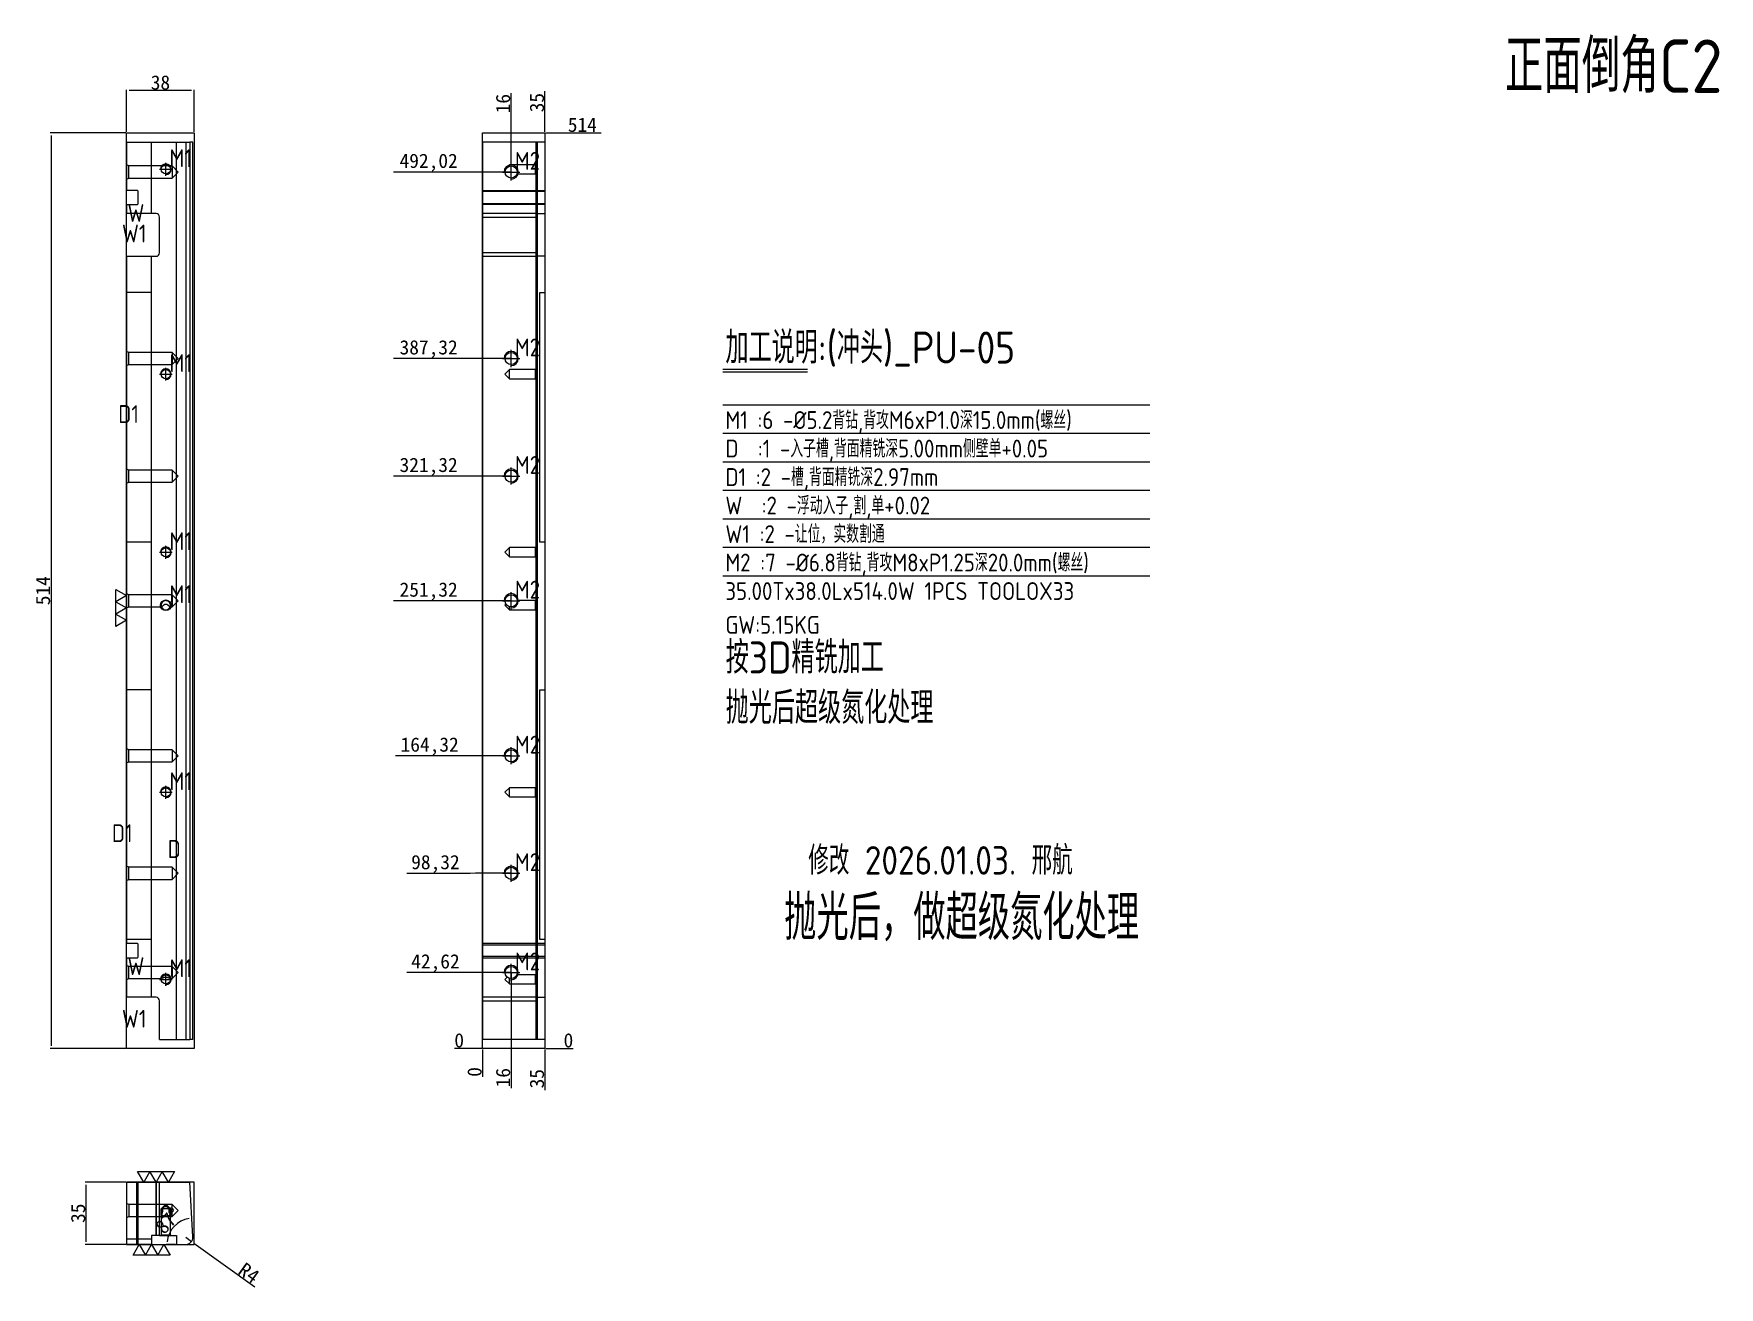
# Model space of a CAD drawing. Header units: millimetres. Extents: x 16103 to 17049, y 60549 to 61253.
import ezdxf
from ezdxf.enums import TextEntityAlignment as Align

# ---------------------------------------------------------------- set-up
doc = ezdxf.new("R2010")
doc.units = ezdxf.units.MM
for name, pattern in [('CENTER', [0]), ('DASHDOT', [0]), ('DASHED', [0])]:
    doc.linetypes.add(name, pattern=pattern)
doc.layers.add('DIE_P', color=7, linetype='Continuous', true_color=0xffffff)
doc.layers.add('U1', color=7, linetype='Continuous', true_color=0xffffff)
doc.layers.add('dim', color=4, linetype='Continuous')
doc.layers.add('PUNCH', color=2, linetype='Continuous')
doc.layers.add('dim_temp', color=161, linetype='Continuous', lineweight=9)
doc.styles.add('_PUG_ERP', font='txt')
doc.styles.add('gbenor', font='gbenor.shx', dxfattribs={"bigfont": 'gbcbig'})
doc.styles.add('gbenor_', font='gbenor.shx', dxfattribs={"bigfont": 'gbcbig'})
doc.dimstyles.new('_PUG_ERP', dxfattribs={"dimtxt": 8, "dimasz": 1.5, "dimexe": 0.5, "dimexo": 0.5, "dimgap": 0.5, "dimtad": 1, "dimtxsty": '_PUG_ERP', "dimblk": 'CLOSEDBLANK', "dimcen": 0, "dimclrd": 4, "dimclre": 4, "dimclrt": 3, "dimazin": 3, "dimtfac": 1, "dimtmove": 0, "dimatfit": 3, "dimldrblk": 'CLOSEDBLANK', "dimlwd": 9, "dimlwe": 9})

msp = doc.modelspace()

# ---------------------------------------------------------------- texts
at = {"color": 2, "linetype": 'DASHDOT', "lineweight": 13, "style": 'gbenor_'}
msp.add_text('修改 2026.01.03. 邢航', height=16, dxfattribs=at).set_placement((16611.972, 60789.936), align=Align.MIDDLE)
at = {"layer": 'DIE_P', "color": 2, "linetype": 'ByBlock', "lineweight": 18, "style": 'gbenor_'}
msp.add_text('抛光后，做超级氮化处理', height=25.15576, dxfattribs=at).set_placement((16623.874, 60757.86), align=Align.MIDDLE)
at = {"layer": 'dim', "color": 4, "lineweight": 18, "style": 'gbenor'}
for s, height, p in [('M1', 10, (16179.194, 61178.249)), ('M2', 10, (16373.061, 61176.74)), ('W', 10, (16155.579, 61147.5)), ('W1', 10, (16152.479, 61136)), ('加工说明:(冲头)_PU-05', 18, (16491.273, 61067.961)), ('M2', 10, (16373.061, 61072.04)), ('M1', 10, (16179.194, 61063.249)), ('D1', 10, (16150.422, 61034.631)), ('M1 :6 -%%c5.2背钻,背攻M6xP1.0深15.0mm(螺丝)', 10, (16491.234, 61031.247)), ('D  :1 -入子槽,背面精铣深5.00mm侧壁单+0.05', 10, (16491.234, 61015.247)), ('M2', 10, (16373.061, 61006.04)), ('D1 :2 -槽,背面精铣深2.97mm', 10, (16491.234, 60999.247)), ('M1', 10, (16179.194, 60963.249)), ('M2 :7 -%%c6.8背钻,背攻M8xP1.25深20.0mm(螺丝)', 10, (16491.234, 60951.247)), ('M2', 10, (16373.061, 60936.04)), ('35.00Tx38.0Lx514.0W 1PCS TOOLOX33', 10, (16491.234, 60935.247)), ('M1', 10, (16179.194, 60933.511)), ('GW:5.15KG ', 10, (16491.234, 60916.247)), ('M2', 10, (16373.061, 60849.04)), ('M1', 10, (16179.194, 60828.511)), ('D1', 10, (16146.863, 60799.321)), ('D', 10, (16178.134, 60790.449)), ('M2', 10, (16373.061, 60783.04)), ('M2', 10, (16373.061, 60727.34)), ('W', 10, (16155.579, 60724.7)), ('M1', 10, (16179.194, 60723.511)), ('W1', 10, (16152.479, 60695.141))]:
    msp.add_text(s, height=height, dxfattribs=at).set_placement(p)
at = {"layer": 'dim', "color": 1, "lineweight": 18, "style": 'gbenor'}
for s, p in [('W  :2 -浮动入子,割,单+0.02', (16491.234, 60983.247)), ('W1 :2 -让位，实数割通', (16491.234, 60967.247))]:
    msp.add_text(s, height=10, dxfattribs=at).set_placement(p)
at = {"layer": 'dim', "color": 21, "lineweight": 18, "style": 'gbenor'}
for s, p in [('按3D精铣加工', (16491.402, 60893.961)), ('抛光后超级氮化处理', (16491.402, 60865.725))]:
    msp.add_text(s, height=18, dxfattribs=at).set_placement(p)
at = {"layer": 'U1', "color": 3, "lineweight": 18, "style": 'gbenor'}
msp.add_text('正面倒角C2', height=30, dxfattribs=at).set_placement((16928.782, 61219.916))

# ---------------------------------------------------------------- blocks, each defined once
blk = doc.blocks.new('*D1266')
at = {"layer": 'Defpoints', "color": 0}
for p in [(16155.11, 61221.2), (16155.11, 61197.48), (16193.11, 61197.48)]:
    blk.add_point(p, dxfattribs=at)
at = {"layer": 'dim', "color": 4, "lineweight": 9}
for p, q in [((16155.11, 61197.98), (16155.11, 61221.7)), ((16191.61, 61221.2), (16156.61, 61221.2)), ((16193.11, 61197.98), (16193.11, 61221.7))]:
    blk.add_line(p, q, dxfattribs=at)
at = {"layer": 'dim', "color": 3, "lineweight": 18, "insert": (16174.11, 61225.7), "char_height": 8, "attachment_point": 5, "style": '_PUG_ERP'}
blk.add_mtext('38', dxfattribs=at)
blk = doc.blocks.new('_ClosedBlank')
blk = doc.blocks.new('*D1267')
at = {"layer": 'Defpoints', "color": 0}
for p in [(16155.11, 61197.48), (16112.7, 60683.48), (16155.11, 60683.48)]:
    blk.add_point(p, dxfattribs=at)
at = {"layer": 'dim', "color": 4, "lineweight": 9}
for p, q in [((16154.61, 61197.48), (16112.2, 61197.48)), ((16112.7, 61195.98), (16112.7, 60684.98)), ((16154.61, 60683.48), (16112.2, 60683.48))]:
    blk.add_line(p, q, dxfattribs=at)
at = {"layer": 'dim', "color": 3, "lineweight": 18, "insert": (16108.2, 60940.48), "char_height": 8, "attachment_point": 5, "rotation": 90, "style": '_PUG_ERP'}
blk.add_mtext('514', dxfattribs=at)
blk = doc.blocks.new('*D1268')
at = {"layer": 'Defpoints', "color": 0}
for p in [(16132.4, 60608.48), (16155.11, 60608.48), (16155.11, 60573.48)]:
    blk.add_point(p, dxfattribs=at)
at = {"layer": 'dim', "color": 4, "lineweight": 9}
for p, q in [((16154.61, 60608.48), (16131.9, 60608.48)), ((16132.4, 60574.98), (16132.4, 60606.98)), ((16154.61, 60573.48), (16131.9, 60573.48))]:
    blk.add_line(p, q, dxfattribs=at)
at = {"layer": 'dim', "color": 3, "lineweight": 18, "insert": (16127.9, 60590.98), "char_height": 8, "attachment_point": 5, "rotation": 90, "style": '_PUG_ERP'}
blk.add_mtext('35', dxfattribs=at)
blk = doc.blocks.new('*D1269')
at = {"layer": 'Defpoints', "color": 0}
for p in [(16354.96, 60683.48), (16389.96, 60683.48), (16399.96, 60683.48)]:
    blk.add_point(p, dxfattribs=at)
at = {"layer": 'dim', "color": 4, "lineweight": 9}
blk.add_line((16390.46, 60683.48), (16405.79, 60683.48), dxfattribs=at)
at = {"layer": 'dim', "color": 3, "lineweight": 18, "insert": (16403.12, 60687.98), "char_height": 8, "attachment_point": 5, "style": '_PUG_ERP'}
blk.add_mtext('0', dxfattribs=at)
blk = doc.blocks.new('*D1270')
at = {"layer": 'Defpoints', "color": 0}
for p in [(16389.96, 61197.48), (16399.96, 61197.48), (16354.96, 60683.48)]:
    blk.add_point(p, dxfattribs=at)
at = {"layer": 'dim', "color": 4, "lineweight": 9}
blk.add_line((16390.46, 61197.48), (16421.41, 61197.48), dxfattribs=at)
at = {"layer": 'dim', "color": 3, "lineweight": 18, "insert": (16410.93, 61201.98), "char_height": 8, "attachment_point": 5, "style": '_PUG_ERP'}
blk.add_mtext('514', dxfattribs=at)
blk = doc.blocks.new('*D1271')
at = {"layer": 'Defpoints', "color": 0}
for p in [(16344.96, 60683.48), (16354.96, 60683.48), (16354.96, 60683.48)]:
    blk.add_point(p, dxfattribs=at)
at = {"layer": 'dim', "color": 4, "lineweight": 9}
blk.add_line((16354.46, 60683.48), (16339.12, 60683.48), dxfattribs=at)
at = {"layer": 'dim', "color": 3, "lineweight": 18, "insert": (16341.79, 60687.98), "char_height": 8, "attachment_point": 5, "style": '_PUG_ERP'}
blk.add_mtext('0', dxfattribs=at)
blk = doc.blocks.new('*D1272')
at = {"layer": 'Defpoints', "color": 0}
for p in [(16344.96, 60726.09), (16370.96, 60726.1), (16354.96, 60683.48)]:
    blk.add_point(p, dxfattribs=at)
at = {"layer": 'dim', "color": 4, "lineweight": 9}
for p, q in [((16347.96, 60726.09), (16312.46, 60726.09)), ((16350.96, 60726.1), (16347.96, 60726.09)), ((16370.46, 60726.1), (16350.96, 60726.1))]:
    blk.add_line(p, q, dxfattribs=at)
at = {"layer": 'dim', "color": 3, "lineweight": 18, "insert": (16328.46, 60731.36), "char_height": 8, "attachment_point": 5, "style": '_PUG_ERP'}
blk.add_mtext('42,62', dxfattribs=at)
blk = doc.blocks.new('*D1273')
at = {"layer": 'Defpoints', "color": 0}
for p in [(16344.96, 60781.79), (16370.96, 60781.8), (16354.96, 60683.48)]:
    blk.add_point(p, dxfattribs=at)
at = {"layer": 'dim', "color": 4, "lineweight": 9}
for p, q in [((16347.96, 60781.79), (16312.46, 60781.79)), ((16350.96, 60781.8), (16347.96, 60781.79)), ((16370.46, 60781.8), (16350.96, 60781.8))]:
    blk.add_line(p, q, dxfattribs=at)
at = {"layer": 'dim', "color": 3, "lineweight": 18, "insert": (16328.46, 60787.06), "char_height": 8, "attachment_point": 5, "style": '_PUG_ERP'}
blk.add_mtext('98,32', dxfattribs=at)
blk = doc.blocks.new('*D1274')
at = {"layer": 'Defpoints', "color": 0}
for p in [(16344.96, 60847.79), (16370.96, 60847.8), (16354.96, 60683.48)]:
    blk.add_point(p, dxfattribs=at)
at = {"layer": 'dim', "color": 4, "lineweight": 9}
for p, q in [((16347.96, 60847.79), (16305.98, 60847.79)), ((16350.96, 60847.8), (16347.96, 60847.79)), ((16370.46, 60847.8), (16350.96, 60847.8))]:
    blk.add_line(p, q, dxfattribs=at)
at = {"layer": 'dim', "color": 3, "lineweight": 18, "insert": (16325.22, 60853.06), "char_height": 8, "attachment_point": 5, "style": '_PUG_ERP'}
blk.add_mtext('164,32', dxfattribs=at)
blk = doc.blocks.new('*D1275')
at = {"layer": 'Defpoints', "color": 0}
for p in [(16344.96, 60934.79), (16370.96, 60934.8), (16354.96, 60683.48)]:
    blk.add_point(p, dxfattribs=at)
at = {"layer": 'dim', "color": 4, "lineweight": 9}
for p, q in [((16347.96, 60934.79), (16304.84, 60934.79)), ((16350.96, 60934.8), (16347.96, 60934.79)), ((16370.46, 60934.8), (16350.96, 60934.8))]:
    blk.add_line(p, q, dxfattribs=at)
at = {"layer": 'dim', "color": 3, "lineweight": 18, "insert": (16324.65, 60940.06), "char_height": 8, "attachment_point": 5, "style": '_PUG_ERP'}
blk.add_mtext('251,32', dxfattribs=at)
blk = doc.blocks.new('*D1276')
at = {"layer": 'Defpoints', "color": 0}
for p in [(16344.96, 61004.79), (16370.96, 61004.8), (16354.96, 60683.48)]:
    blk.add_point(p, dxfattribs=at)
at = {"layer": 'dim', "color": 4, "lineweight": 9}
for p, q in [((16347.96, 61004.79), (16304.84, 61004.79)), ((16350.96, 61004.8), (16347.96, 61004.79)), ((16370.46, 61004.8), (16350.96, 61004.8))]:
    blk.add_line(p, q, dxfattribs=at)
at = {"layer": 'dim', "color": 3, "lineweight": 18, "insert": (16324.65, 61010.06), "char_height": 8, "attachment_point": 5, "style": '_PUG_ERP'}
blk.add_mtext('321,32', dxfattribs=at)
blk = doc.blocks.new('*D1277')
at = {"layer": 'Defpoints', "color": 0}
for p in [(16344.96, 61070.79), (16370.96, 61070.8), (16354.96, 60683.48)]:
    blk.add_point(p, dxfattribs=at)
at = {"layer": 'dim', "color": 4, "lineweight": 9}
for p, q in [((16347.96, 61070.79), (16304.84, 61070.79)), ((16350.96, 61070.8), (16347.96, 61070.79)), ((16370.46, 61070.8), (16350.96, 61070.8))]:
    blk.add_line(p, q, dxfattribs=at)
at = {"layer": 'dim', "color": 3, "lineweight": 18, "insert": (16324.65, 61076.06), "char_height": 8, "attachment_point": 5, "style": '_PUG_ERP'}
blk.add_mtext('387,32', dxfattribs=at)
blk = doc.blocks.new('*D1278')
at = {"layer": 'Defpoints', "color": 0}
for p in [(16344.96, 61175.49), (16370.96, 61175.5), (16354.96, 60683.48)]:
    blk.add_point(p, dxfattribs=at)
at = {"layer": 'dim', "color": 4, "lineweight": 9}
for p, q in [((16347.96, 61175.49), (16304.84, 61175.49)), ((16350.96, 61175.5), (16347.96, 61175.49)), ((16370.46, 61175.5), (16350.96, 61175.5))]:
    blk.add_line(p, q, dxfattribs=at)
at = {"layer": 'dim', "color": 3, "lineweight": 18, "insert": (16324.65, 61180.76), "char_height": 8, "attachment_point": 5, "style": '_PUG_ERP'}
blk.add_mtext('492,02', dxfattribs=at)
blk = doc.blocks.new('*D1279')
at = {"layer": 'Defpoints', "color": 0}
for p in [(16354.96, 60683.48), (16389.96, 60683.48), (16389.96, 60673.48)]:
    blk.add_point(p, dxfattribs=at)
at = {"layer": 'dim', "color": 4, "lineweight": 9}
for p, q in [((16389.96, 60682.98), (16389.96, 60679.48)), ((16389.96, 60679.48), (16389.96, 60676.48)), ((16389.96, 60676.48), (16389.96, 60660.02))]:
    blk.add_line(p, q, dxfattribs=at)
at = {"layer": 'dim', "color": 3, "lineweight": 18, "insert": (16385.46, 60666.5), "char_height": 8, "attachment_point": 5, "rotation": 90, "style": '_PUG_ERP'}
blk.add_mtext('35', dxfattribs=at)
blk = doc.blocks.new('*D1280')
at = {"layer": 'Defpoints', "color": 0}
for p in [(16370.96, 60726.1), (16354.96, 60683.48), (16370.96, 60673.48)]:
    blk.add_point(p, dxfattribs=at)
at = {"layer": 'dim', "color": 4, "lineweight": 9}
blk.add_line((16370.96, 60725.6), (16370.96, 60661.17), dxfattribs=at)
at = {"layer": 'dim', "color": 3, "lineweight": 18, "insert": (16366.46, 60667.07), "char_height": 8, "attachment_point": 5, "rotation": 90, "style": '_PUG_ERP'}
blk.add_mtext('16', dxfattribs=at)
blk = doc.blocks.new('*D1281')
at = {"layer": 'Defpoints', "color": 0}
for p in [(16354.96, 60683.48), (16354.96, 60683.48), (16354.96, 60673.48)]:
    blk.add_point(p, dxfattribs=at)
at = {"layer": 'dim', "color": 4, "lineweight": 9}
blk.add_line((16354.96, 60682.98), (16354.96, 60667.64), dxfattribs=at)
at = {"layer": 'dim', "color": 3, "lineweight": 18, "insert": (16350.46, 60670.31), "char_height": 8, "attachment_point": 5, "rotation": 90, "style": '_PUG_ERP'}
blk.add_mtext('0', dxfattribs=at)
blk = doc.blocks.new('*D1282')
at = {"layer": 'Defpoints', "color": 0}
for p in [(16389.96, 61207.48), (16389.96, 61197.48), (16354.96, 60683.48)]:
    blk.add_point(p, dxfattribs=at)
at = {"layer": 'dim', "color": 4, "lineweight": 9}
for p, q in [((16389.96, 61204.48), (16389.96, 61220.93)), ((16389.96, 61201.48), (16389.96, 61204.48)), ((16389.96, 61197.98), (16389.96, 61201.48))]:
    blk.add_line(p, q, dxfattribs=at)
at = {"layer": 'dim', "color": 3, "lineweight": 18, "insert": (16385.46, 61214.45), "char_height": 8, "attachment_point": 5, "rotation": 90, "style": '_PUG_ERP'}
blk.add_mtext('35', dxfattribs=at)
blk = doc.blocks.new('*D1283')
at = {"layer": 'Defpoints', "color": 0}
for p in [(16370.96, 61207.48), (16370.96, 61175.5), (16354.96, 60683.48)]:
    blk.add_point(p, dxfattribs=at)
at = {"layer": 'dim', "color": 4, "lineweight": 9}
blk.add_line((16370.96, 61176), (16370.96, 61219.79), dxfattribs=at)
at = {"layer": 'dim', "color": 3, "lineweight": 18, "insert": (16366.46, 61213.88), "char_height": 8, "attachment_point": 5, "rotation": 90, "style": '_PUG_ERP'}
blk.add_mtext('16', dxfattribs=at)
blk = doc.blocks.new('*D1284')
at = {"layer": 'Defpoints', "color": 0}
for p in [(16190.67, 60608.48), (16184.71, 60585.95), (16192.28, 60577.69), (16183.11, 60573.48), (16188.29, 60573.48)]:
    blk.add_point(p, dxfattribs=at)
at = {"layer": 'dim', "color": 4, "lineweight": 9}
blk.add_line((16182.61, 60573.48), (16177.29, 60573.48), dxfattribs=at)
blk.add_arc((16192.51, 60573.48), 14.71, 98.84355, 174.15645, dxfattribs=at)
at = {"layer": 'dim', "color": 3, "lineweight": 18, "insert": (16178.43, 60586.83), "char_height": 8, "attachment_point": 5, "rotation": 46.5, "style": '_PUG_ERP'}
blk.add_mtext('87%%d', dxfattribs=at)
blk = doc.blocks.new('*D1285')
at = {"layer": 'Defpoints', "color": 0}
for p in [(16188.29, 60577.48), (16191.54, 60575.14)]:
    blk.add_point(p, dxfattribs=at)
at = {"layer": 'dim', "color": 4, "lineweight": 9}
for p, q in [((16188.29, 60577.48), (16191.54, 60575.14)), ((16192.75, 60574.26), (16226.99, 60549.62))]:
    blk.add_line(p, q, dxfattribs=at)
at = {"layer": 'dim', "color": 3, "lineweight": 18, "insert": (16223.8, 60557.46), "char_height": 8, "attachment_point": 5, "rotation": 324.25051, "style": '_PUG_ERP'}
blk.add_mtext('R4', dxfattribs=at)

# ---------------------------------------------------------------- dimensions: what is measured, and where the dimension line sits
at = {"layer": 'dim', "lineweight": 18}
dim = msp.add_linear_dim(base=(16155.109, 61221.195), p1=(16193.109, 61197.476), p2=(16155.109, 61197.476), dimstyle='_PUG_ERP', dxfattribs=at)
dim.commit()
dim.dimension.update_dxf_attribs({"geometry": '*D1266', "text_midpoint": (16174.109, 61225.695)})
for feature_location, offset, dtype, origin, picture, middle in [((16389.956, 61197.476), (0, 10), 1, (16354.956, 60683.476), '*D1282', (16385.456, 61214.452)), ((16370.956, 61175.495), (0, 31.981), 1, (16354.956, 60683.476), '*D1283', (16366.456, 61213.881)), ((16389.956, 61197.476), (10, 0), 0, (16354.956, 60683.476), '*D1270', (16410.933, 61201.976)), ((16370.956, 61175.495), (-26, 0), 0, (16354.956, 60683.476), '*D1278', (16324.647, 61180.757)), ((16370.956, 61070.795), (-26, 0), 0, (16354.956, 60683.476), '*D1277', (16324.647, 61076.057)), ((16370.956, 61004.795), (-26, 0), 0, (16354.956, 60683.476), '*D1276', (16324.647, 61010.057)), ((16370.956, 60934.795), (-26, 0), 0, (16354.956, 60683.476), '*D1275', (16324.647, 60940.057)), ((16370.956, 60847.795), (-26, 0), 0, (16354.956, 60683.476), '*D1274', (16325.218, 60853.057)), ((16370.956, 60781.795), (-26, 0), 0, (16354.956, 60683.476), '*D1273', (16328.456, 60787.057)), ((16370.956, 60726.095), (-26, 0), 0, (16354.956, 60683.476), '*D1272', (16328.456, 60731.357)), ((16370.956, 60726.095), (0, -52.619), 1, (16354.956, 60683.476), '*D1280', (16366.456, 60667.071)), ((16354.956390967, 60683.47576714), (-10, 0), 0, (16354.956390967, 60683.47576714), '*D1271', (16341.789724301, 60687.97576714)), ((16389.956391967, 60683.47576714), (10, 0), 0, (16354.956390967, 60683.47576714), '*D1269', (16403.123058634, 60687.97576714)), ((16354.956390967, 60683.47576714), (0, -10), 1, (16354.956390967, 60683.47576714), '*D1281', (16350.456390967, 60670.309100473)), ((16389.956, 60683.476), (0, -10), 1, (16354.956, 60683.476), '*D1279', (16385.456, 60666.5))]:
    dim = msp.add_ordinate_dim(feature_location=feature_location, offset=offset, dtype=dtype, origin=origin, dimstyle='_PUG_ERP', dxfattribs=at)
    dim.commit()
    dim.dimension.update_dxf_attribs({"geometry": picture, "text_midpoint": middle})
for base, p1, p2, picture, middle in [((16112.705, 60683.476), (16155.109, 61197.476), (16155.109, 60683.476), '*D1267', (16108.205, 60940.476)), ((16132.398, 60608.476), (16155.109, 60573.476), (16155.109, 60608.476), '*D1268', (16127.898, 60590.976))]:
    dim = msp.add_linear_dim(base=base, p1=p1, p2=p2, angle=90, dimstyle='_PUG_ERP', dxfattribs=at)
    dim.commit()
    dim.dimension.update_dxf_attribs({"geometry": picture, "text_midpoint": middle})
dim = msp.add_angular_dim_2l(base=(16184.708, 60585.954), line1=((16183.109, 60573.476), (16188.29, 60573.476)), line2=((16192.285, 60577.685), (16190.671, 60608.476)), dimstyle='_PUG_ERP', dxfattribs=at)
dim.commit()
dim.dimension.update_dxf_attribs({"geometry": '*D1284', "text_midpoint": (16178.43, 60586.833)})
dim = msp.add_radius_dim(center=(16188.29, 60577.476), mpoint=(16191.536, 60575.139), dimstyle='_PUG_ERP', dxfattribs=at)
dim.commit()
dim.dimension.update_dxf_attribs({"geometry": '*D1285', "text_midpoint": (16221.17, 60553.806), "dimtype": 164})

# ---------------------------------------------------------------- linework, layer by layer
at = {"layer": 'dim', "color": 8, "linetype": 'Continuous', "lineweight": 18}
for p, q in [((16489.734, 61064.855), (16537.362, 61064.855)), ((16489.734, 61063.355), (16537.362, 61063.355)), ((16489.734, 61044.855), (16729.494, 61044.855)), ((16489.734, 61028.855), (16729.494, 61028.855)), ((16489.734, 61012.855), (16729.494, 61012.855)), ((16489.734, 60996.855), (16729.494, 60996.855)), ((16489.734, 60980.855), (16729.494, 60980.855)), ((16489.734, 60964.855), (16729.494, 60964.855)), ((16489.734, 60948.855), (16729.494, 60948.855))]:
    msp.add_line(p, q, dxfattribs=at)
at = {"layer": 'dim', "color": 252, "lineweight": 18}
for points in [[(16155.109, 61197.476), (16193.109, 61197.476), (16193.109, 60683.476), (16155.109, 60683.476)], [(16354.956, 61197.476), (16389.956, 61197.476), (16389.956, 60683.476), (16354.956, 60683.476)]]:
    msp.add_lwpolyline(points, close=True, dxfattribs=at)
at = {"layer": 'dim', "color": 252, "linetype": 'DASHED', "lineweight": 18, "ltscale": 0.38955}
msp.add_lwpolyline([(16155.109, 60573.476), (16193.109, 60573.476), (16193.109, 60608.476), (16155.109, 60608.476)], close=True, dxfattribs=at)
at = {"layer": 'dim_temp', "lineweight": 18}
for points in [[(16149.109, 60941.187), (16155.109, 60937.723), (16149.109, 60934.259), (16155.109, 60930.795), (16149.109, 60927.331), (16155.109, 60923.867), (16149.109, 60920.403), (16149.109, 60941.187)], [(16182.013, 60614.476), (16178.549, 60608.476), (16175.085, 60614.476), (16171.62, 60608.476), (16168.156, 60614.476), (16164.692, 60608.476), (16161.228, 60614.476), (16182.013, 60614.476)], [(16158.717, 60567.476), (16162.181, 60573.476), (16165.645, 60567.476), (16169.109, 60573.476), (16172.574, 60567.476), (16176.038, 60573.476), (16179.502, 60567.476), (16158.717, 60567.476)]]:
    msp.add_lwpolyline(points, close=True, dxfattribs=at)
at = {"layer": 'PUNCH', "color": 151, "linetype": 'Continuous', "lineweight": 18}
for p, q in [((16155.109, 61192.314), (16190.671, 61192.314)), ((16155.109, 61192.314), (16155.109, 61165.195)), ((16192.285, 61192.314), (16190.671, 61192.314)), ((16190.671, 61192.314), (16190.671, 60688.476)), ((16192.285, 61192.314), (16192.29, 61192.314)), ((16192.29, 60688.476), (16192.29, 61192.314)), ((16385.747, 61192.314), (16354.956, 61192.314)), ((16354.956, 61192.314), (16354.956, 60688.476)), ((16389.956, 61192.314), (16385.747, 61192.314)), ((16389.956, 61192.314), (16389.956, 60688.476)), ((16155.109, 61157.195), (16155.109, 61152.195)), ((16155.109, 61128.195), (16155.109, 60742.395)), ((16155.109, 60734.395), (16155.109, 60712.195)), ((16173.62, 60688.476), (16190.671, 60688.476)), ((16192.285, 60688.476), (16190.671, 60688.476)), ((16192.285, 60688.476), (16192.29, 60688.476)), ((16385.747, 60688.476), (16354.956, 60688.476)), ((16389.956, 60688.476), (16385.747, 60688.476)), ((16155.109, 60608.476), (16171.62, 60608.476)), ((16155.109, 60608.476), (16155.109, 60573.476)), ((16171.62, 60608.476), (16173.62, 60608.476)), ((16173.62, 60608.476), (16190.671, 60608.476)), ((16192.285, 60577.685), (16190.671, 60608.476)), ((16169.109, 60578.476), (16169.109, 60573.476)), ((16183.109, 60578.476), (16183.109, 60573.476)), ((16169.109, 60573.476), (16155.109, 60573.476)), ((16183.109, 60573.476), (16188.29, 60573.476))]:
    msp.add_line(p, q, dxfattribs=at)
at = {"layer": 'PUNCH', "color": 2, "linetype": 'DASHED', "lineweight": 13, "ltscale": 0.38955}
for p, q in [((16169.109, 61152.195), (16169.109, 61192.314)), ((16183.109, 60688.476), (16183.109, 61192.314)), ((16384.956, 60688.476), (16384.956, 61192.314)), ((16169.109, 60712.195), (16169.109, 61128.195)), ((16169.109, 61107.895), (16155.109, 61107.895)), ((16386.986, 60967.695), (16386.986, 61107.895)), ((16169.109, 60967.695), (16155.109, 60967.695)), ((16169.109, 60884.895), (16155.109, 60884.895)), ((16386.986, 60744.695), (16386.986, 60884.895)), ((16169.109, 60744.695), (16155.109, 60744.695)), ((16169.109, 60576.446), (16155.109, 60576.446))]:
    msp.add_line(p, q, dxfattribs=at)
at = {"layer": 'PUNCH', "color": 155, "linetype": 'DASHED', "lineweight": 13, "ltscale": 0.38955}
for p, q in [((16188.29, 61192.314), (16188.29, 60688.476)), ((16389.956, 61164.495), (16354.956, 61164.495)), ((16354.956, 61157.895), (16389.956, 61157.895)), ((16354.956, 61150.195), (16384.956, 61150.195)), ((16384.956, 61130.195), (16354.956, 61130.195)), ((16354.956, 60741.695), (16389.956, 60741.695)), ((16389.956, 60735.095), (16354.956, 60735.095)), ((16354.956, 60710.195), (16384.956, 60710.195)), ((16160.909, 60608.476), (16160.909, 60573.476)), ((16160.909, 60573.476), (16160.909, 60608.476)), ((16160.909, 60573.476), (16160.909, 60608.476)), ((16160.909, 60608.476), (16160.909, 60573.476)), ((16171.62, 60578.476), (16171.62, 60608.476)), ((16171.62, 60608.476), (16171.62, 60578.476))]:
    msp.add_line(p, q, dxfattribs=at)
at = {"layer": 'PUNCH', "color": 155, "linetype": 'Continuous', "lineweight": 18}
for p, q in [((16192.285, 60688.476), (16192.285, 61192.314)), ((16385.747, 60688.476), (16385.747, 61192.314)), ((16171.62, 60578.476), (16171.62, 60608.476))]:
    msp.add_line(p, q, dxfattribs=at)
at = {"layer": 'PUNCH', "color": 5, "linetype": 'DASHED', "lineweight": 13, "ltscale": 0.38955}
for p, q in [((16156.303, 61178.898), (16155.109, 61179.495)), ((16180.689, 61178.898), (16156.303, 61178.898)), ((16156.303, 61175.495), (16156.303, 61178.898)), ((16156.303, 61172.092), (16156.303, 61175.495)), ((16184.092, 61175.495), (16180.689, 61178.898)), ((16180.689, 61178.898), (16180.689, 61172.092)), ((16180.689, 61172.092), (16184.092, 61175.495)), ((16369.956, 61179.617), (16367.353, 61177.014)), ((16367.353, 61177.014), (16367.745, 61176.622)), ((16384.559, 61179.617), (16369.956, 61179.617)), ((16369.956, 61178.748), (16369.956, 61179.617)), ((16374.182, 61174.411), (16384.559, 61174.411)), ((16384.956, 61180.014), (16384.559, 61179.617)), ((16384.559, 61174.411), (16384.559, 61179.617)), ((16384.559, 61174.411), (16384.956, 61174.014)), ((16155.109, 61171.495), (16156.303, 61172.092)), ((16156.303, 61172.092), (16180.689, 61172.092)), ((16156.303, 61074.198), (16155.109, 61074.795)), ((16180.689, 61074.198), (16156.303, 61074.198)), ((16156.303, 61070.795), (16156.303, 61074.198)), ((16156.303, 61067.392), (16156.303, 61070.795)), ((16184.092, 61070.795), (16180.689, 61074.198)), ((16180.689, 61074.198), (16180.689, 61067.392)), ((16180.689, 61067.392), (16184.092, 61070.795)), ((16155.109, 61066.795), (16156.303, 61067.392)), ((16156.303, 61067.392), (16180.689, 61067.392)), ((16369.956, 61064.617), (16367.353, 61062.014)), ((16367.353, 61062.014), (16369.956, 61059.411)), ((16384.559, 61064.617), (16369.956, 61064.617)), ((16369.956, 61059.411), (16369.956, 61064.617)), ((16369.956, 61059.411), (16384.559, 61059.411)), ((16384.956, 61065.014), (16384.559, 61064.617)), ((16384.559, 61059.411), (16384.559, 61064.617)), ((16384.559, 61059.411), (16384.956, 61059.014)), ((16156.303, 61008.198), (16155.109, 61008.795)), ((16180.689, 61008.198), (16156.303, 61008.198)), ((16156.303, 61004.795), (16156.303, 61008.198)), ((16156.303, 61001.392), (16156.303, 61004.795)), ((16184.092, 61004.795), (16180.689, 61008.198)), ((16180.689, 61008.198), (16180.689, 61001.392)), ((16180.689, 61001.392), (16184.092, 61004.795)), ((16155.109, 61000.795), (16156.303, 61001.392)), ((16156.303, 61001.392), (16180.689, 61001.392)), ((16369.956, 60964.617), (16367.353, 60962.014)), ((16384.559, 60964.617), (16369.956, 60964.617)), ((16369.956, 60959.411), (16369.956, 60964.617)), ((16384.956, 60965.014), (16384.559, 60964.617)), ((16384.559, 60959.411), (16384.559, 60964.617)), ((16367.353, 60962.014), (16369.956, 60959.411)), ((16369.956, 60959.411), (16384.559, 60959.411)), ((16384.559, 60959.411), (16384.956, 60959.014)), ((16156.303, 60938.198), (16155.109, 60938.795)), ((16180.689, 60938.198), (16156.303, 60938.198)), ((16156.303, 60934.795), (16156.303, 60938.198)), ((16184.092, 60934.795), (16180.689, 60938.198)), ((16180.689, 60938.198), (16180.689, 60931.392)), ((16155.109, 60930.795), (16156.303, 60931.392)), ((16156.303, 60931.392), (16156.303, 60934.795)), ((16156.303, 60931.392), (16174.661, 60931.392)), ((16179.558, 60931.392), (16180.689, 60931.392)), ((16180.689, 60931.392), (16184.092, 60934.795)), ((16368.07, 60932.992), (16367.353, 60932.276)), ((16367.353, 60932.276), (16369.956, 60929.673)), ((16369.956, 60929.673), (16369.956, 60931.542)), ((16369.956, 60929.673), (16384.559, 60929.673)), ((16384.559, 60934.879), (16374.358, 60934.879)), ((16384.956, 60935.276), (16384.559, 60934.879)), ((16384.559, 60929.673), (16384.559, 60934.879)), ((16384.559, 60929.673), (16384.956, 60929.276)), ((16156.303, 60851.198), (16155.109, 60851.795)), ((16180.689, 60851.198), (16156.303, 60851.198)), ((16156.303, 60847.795), (16156.303, 60851.198)), ((16184.092, 60847.795), (16180.689, 60851.198)), ((16180.689, 60851.198), (16180.689, 60844.392)), ((16155.109, 60843.795), (16156.303, 60844.392)), ((16156.303, 60844.392), (16156.303, 60847.795)), ((16156.303, 60844.392), (16180.689, 60844.392)), ((16180.689, 60844.392), (16184.092, 60847.795)), ((16369.956, 60829.879), (16367.353, 60827.276)), ((16367.353, 60827.276), (16369.956, 60824.673)), ((16384.559, 60829.879), (16369.956, 60829.879)), ((16369.956, 60824.673), (16369.956, 60829.879)), ((16369.956, 60824.673), (16384.559, 60824.673)), ((16384.956, 60830.276), (16384.559, 60829.879)), ((16384.559, 60824.673), (16384.559, 60829.879)), ((16384.559, 60824.673), (16384.956, 60824.276)), ((16156.303, 60785.198), (16155.109, 60785.795)), ((16180.689, 60785.198), (16156.303, 60785.198)), ((16156.303, 60781.795), (16156.303, 60785.198)), ((16184.092, 60781.795), (16180.689, 60785.198)), ((16180.689, 60785.198), (16180.689, 60778.392)), ((16155.109, 60777.795), (16156.303, 60778.392)), ((16156.303, 60778.392), (16156.303, 60781.795)), ((16156.303, 60778.392), (16180.689, 60778.392)), ((16180.689, 60778.392), (16184.092, 60781.795)), ((16156.303, 60729.498), (16155.109, 60730.095)), ((16180.689, 60729.498), (16156.303, 60729.498)), ((16156.303, 60726.095), (16156.303, 60729.498)), ((16184.092, 60726.095), (16180.689, 60729.498)), ((16180.689, 60729.498), (16180.689, 60722.692)), ((16155.109, 60722.095), (16156.303, 60722.692)), ((16156.303, 60722.692), (16156.303, 60726.095)), ((16156.303, 60722.692), (16174.54, 60722.692)), ((16179.679, 60722.692), (16180.689, 60722.692)), ((16180.689, 60722.692), (16184.092, 60726.095)), ((16368.661, 60723.583), (16367.353, 60722.276)), ((16367.353, 60722.276), (16369.956, 60719.673)), ((16369.956, 60719.673), (16369.956, 60722.842)), ((16369.956, 60719.673), (16384.559, 60719.673)), ((16384.559, 60724.879), (16374.135, 60724.879)), ((16384.956, 60725.276), (16384.559, 60724.879)), ((16384.559, 60719.673), (16384.559, 60724.879)), ((16384.559, 60719.673), (16384.956, 60719.276)), ((16156.303, 60595.879), (16155.109, 60596.476)), ((16180.689, 60595.879), (16156.303, 60595.879)), ((16156.303, 60595.879), (16156.303, 60589.073)), ((16177.109, 60596.079), (16174.506, 60593.476)), ((16179.712, 60593.476), (16177.109, 60596.079)), ((16184.092, 60592.476), (16180.689, 60595.879)), ((16180.689, 60589.073), (16180.689, 60595.879)), ((16155.109, 60588.476), (16156.303, 60589.073)), ((16156.303, 60589.073), (16180.689, 60589.073)), ((16174.506, 60593.476), (16174.506, 60578.873)), ((16179.712, 60593.476), (16174.506, 60593.476)), ((16179.712, 60578.873), (16179.712, 60593.476)), ((16180.689, 60589.073), (16184.092, 60592.476)), ((16174.506, 60578.873), (16174.109, 60578.476)), ((16174.506, 60578.873), (16177.109, 60578.873)), ((16177.109, 60578.873), (16179.712, 60578.873)), ((16180.109, 60578.476), (16179.712, 60578.873))]:
    msp.add_line(p, q, dxfattribs=at)
at = {"layer": 'PUNCH', "color": 1, "linetype": 'CENTER', "lineweight": 18, "ltscale": 0.38955}
for p, q in [((16173.509, 61177.014), (16180.709, 61177.014)), ((16177.109, 61173.414), (16177.109, 61180.614)), ((16366.156, 61175.495), (16375.756, 61175.495)), ((16370.956, 61170.695), (16370.956, 61180.295)), ((16366.156, 61070.795), (16375.756, 61070.795)), ((16370.956, 61065.995), (16370.956, 61075.595)), ((16173.509, 61062.014), (16180.709, 61062.014)), ((16177.109, 61058.414), (16177.109, 61065.614)), ((16366.156, 61004.795), (16375.756, 61004.795)), ((16370.956, 60999.995), (16370.956, 61009.595)), ((16177.109, 60958.414), (16177.109, 60965.614)), ((16173.509, 60962.014), (16180.709, 60962.014)), ((16370.956, 60929.995), (16370.956, 60939.595)), ((16366.156, 60934.795), (16375.756, 60934.795)), ((16370.956, 60842.995), (16370.956, 60852.595)), ((16366.156, 60847.795), (16375.756, 60847.795)), ((16173.509, 60827.276), (16180.709, 60827.276)), ((16177.109, 60823.676), (16177.109, 60830.876)), ((16370.956, 60776.995), (16370.956, 60786.595)), ((16366.156, 60781.795), (16375.756, 60781.795)), ((16370.956, 60721.295), (16370.956, 60730.895)), ((16173.509, 60722.276), (16180.709, 60722.276)), ((16177.109, 60718.676), (16177.109, 60725.876)), ((16366.156, 60726.095), (16375.756, 60726.095))]:
    msp.add_line(p, q, dxfattribs=at)
at = {"layer": 'PUNCH', "color": 1, "linetype": 'DASHED', "lineweight": 13, "ltscale": 0.38955}
for p, q in [((16354.956, 61165.195), (16389.956, 61165.195)), ((16389.956, 60742.395), (16354.956, 60742.395))]:
    msp.add_line(p, q, dxfattribs=at)
at = {"layer": 'PUNCH', "color": 151, "linetype": 'DASHED', "lineweight": 13, "ltscale": 0.38955}
for p, q in [((16389.956, 61157.195), (16354.956, 61157.195)), ((16384.956, 61152.195), (16354.956, 61152.195)), ((16384.956, 61152.195), (16389.956, 61152.195)), ((16354.956, 61128.195), (16384.956, 61128.195)), ((16389.956, 61128.195), (16384.956, 61128.195)), ((16386.986, 61107.895), (16389.956, 61107.895)), ((16389.956, 60967.695), (16386.986, 60967.695)), ((16386.986, 60884.895), (16389.956, 60884.895)), ((16389.956, 60744.695), (16386.986, 60744.695)), ((16354.956, 60734.395), (16389.956, 60734.395)), ((16384.956, 60712.195), (16354.956, 60712.195)), ((16384.956, 60712.195), (16389.956, 60712.195)), ((16161.609, 60573.476), (16161.609, 60608.476))]:
    msp.add_line(p, q, dxfattribs=at)
at = {"layer": 'PUNCH', "color": 1, "linetype": 'Continuous', "lineweight": 18}
msp.add_line((16173.62, 60578.476), (16173.62, 60608.476), dxfattribs=at)
at = {"layer": 'PUNCH', "color": 2, "linetype": 'Continuous', "lineweight": 18}
for p, q in [((16171.62, 60578.476), (16169.109, 60578.476)), ((16173.62, 60578.476), (16171.62, 60578.476)), ((16173.62, 60578.476), (16183.109, 60578.476))]:
    msp.add_line(p, q, dxfattribs=at)
at = {"layer": 'PUNCH', "color": 5, "linetype": 'DASHED', "lineweight": 13, "ltscale": 0.38955}
for points in [[(16175.313, 61178.898), (16175.313, 61178.898), (16175.313, 61178.898), (16175.313, 61178.898), (16175.313, 61178.898), (16175.313, 61178.898), (16175.313, 61178.898), (16175.313, 61178.898), (16175.313, 61178.898), (16175.312, 61178.898), (16175.312, 61178.897), (16175.312, 61178.897), (16175.312, 61178.897), (16175.312, 61178.897), (16175.312, 61178.897), (16175.311, 61178.897), (16175.311, 61178.896), (16175.311, 61178.896), (16175.311, 61178.896), (16175.31, 61178.896), (16175.31, 61178.895), (16175.31, 61178.895), (16175.31, 61178.895), (16175.309, 61178.895), (16175.309, 61178.894), (16175.309, 61178.894), (16175.308, 61178.894), (16175.308, 61178.893), (16175.308, 61178.893), (16175.307, 61178.893), (16175.307, 61178.892), (16175.306, 61178.892), (16175.306, 61178.891), (16175.305, 61178.891), (16175.305, 61178.89), (16175.305, 61178.89), (16175.304, 61178.89), (16175.304, 61178.889), (16175.303, 61178.889), (16175.303, 61178.888), (16175.302, 61178.888), (16175.301, 61178.887), (16175.301, 61178.887), (16175.3, 61178.886), (16175.3, 61178.885), (16175.299, 61178.885), (16175.299, 61178.884), (16175.298, 61178.884), (16175.297, 61178.883), (16175.297, 61178.882), (16175.296, 61178.882)], [(16178.957, 61178.848), (16178.955, 61178.85), (16178.953, 61178.852), (16178.951, 61178.854), (16178.949, 61178.856), (16178.948, 61178.857), (16178.946, 61178.859), (16178.944, 61178.861), (16178.942, 61178.863), (16178.941, 61178.864), (16178.939, 61178.866), (16178.938, 61178.867), (16178.936, 61178.869), (16178.934, 61178.87), (16178.933, 61178.872), (16178.932, 61178.873), (16178.93, 61178.875), (16178.929, 61178.876), (16178.927, 61178.877), (16178.926, 61178.879), (16178.925, 61178.88), (16178.924, 61178.881), (16178.922, 61178.882), (16178.921, 61178.883), (16178.92, 61178.884), (16178.919, 61178.885), (16178.918, 61178.886), (16178.917, 61178.887), (16178.916, 61178.888), (16178.915, 61178.889), (16178.914, 61178.89), (16178.913, 61178.891), (16178.913, 61178.892), (16178.912, 61178.892), (16178.911, 61178.893), (16178.911, 61178.894), (16178.91, 61178.894), (16178.909, 61178.895), (16178.909, 61178.895), (16178.908, 61178.896), (16178.908, 61178.896), (16178.908, 61178.896), (16178.907, 61178.897), (16178.907, 61178.897), (16178.907, 61178.897), (16178.906, 61178.898), (16178.906, 61178.898), (16178.906, 61178.898), (16178.906, 61178.898), (16178.906, 61178.898), (16178.906, 61178.898)], [(16174.612, 60931.542), (16174.708, 60931.575), (16174.802, 60931.611), (16174.895, 60931.651), (16174.987, 60931.694), (16175.078, 60931.742), (16175.167, 60931.792), (16175.255, 60931.847), (16175.342, 60931.905), (16175.428, 60931.968), (16175.514, 60932.034), (16175.599, 60932.104), (16175.684, 60932.177), (16175.768, 60932.253), (16175.854, 60932.331), (16175.942, 60932.411), (16176.033, 60932.492), (16176.128, 60932.573), (16176.228, 60932.653), (16176.334, 60932.73), (16176.447, 60932.801), (16176.569, 60932.865), (16176.697, 60932.919), (16176.833, 60932.96), (16176.974, 60932.985), (16177.118, 60932.992), (16177.262, 60932.982), (16177.402, 60932.955), (16177.538, 60932.913), (16177.666, 60932.858), (16177.785, 60932.793), (16177.898, 60932.721), (16178.003, 60932.644), (16178.101, 60932.564), (16178.195, 60932.484), (16178.284, 60932.404), (16178.371, 60932.324), (16178.457, 60932.247), (16178.542, 60932.171), (16178.626, 60932.099), (16178.71, 60932.03), (16178.794, 60931.965), (16178.879, 60931.904), (16178.965, 60931.846), (16179.053, 60931.792), (16179.141, 60931.741), (16179.232, 60931.695), (16179.323, 60931.651), (16179.416, 60931.612), (16179.511, 60931.575), (16179.607, 60931.542)], [(16174.639, 60931.455), (16174.64, 60931.453), (16174.641, 60931.45), (16174.642, 60931.448), (16174.642, 60931.445), (16174.643, 60931.443), (16174.644, 60931.441), (16174.645, 60931.439), (16174.645, 60931.437), (16174.646, 60931.435), (16174.647, 60931.433), (16174.647, 60931.431), (16174.648, 60931.429), (16174.649, 60931.427), (16174.649, 60931.425), (16174.65, 60931.423), (16174.651, 60931.421), (16174.651, 60931.42), (16174.652, 60931.418), (16174.652, 60931.416), (16174.653, 60931.415), (16174.653, 60931.413), (16174.654, 60931.412), (16174.654, 60931.411), (16174.655, 60931.409), (16174.655, 60931.408), (16174.656, 60931.407), (16174.656, 60931.405), (16174.657, 60931.404), (16174.657, 60931.403), (16174.657, 60931.402), (16174.658, 60931.401), (16174.658, 60931.4), (16174.658, 60931.399), (16174.659, 60931.399), (16174.659, 60931.398), (16174.659, 60931.397), (16174.659, 60931.396), (16174.66, 60931.396), (16174.66, 60931.395), (16174.66, 60931.395), (16174.66, 60931.394), (16174.66, 60931.394), (16174.661, 60931.393), (16174.661, 60931.393), (16174.661, 60931.393), (16174.661, 60931.392), (16174.661, 60931.392), (16174.661, 60931.392), (16174.661, 60931.392), (16174.661, 60931.392)], [(16179.558, 60931.392), (16179.558, 60931.392), (16179.558, 60931.392), (16179.558, 60931.392), (16179.558, 60931.392), (16179.558, 60931.392), (16179.558, 60931.393), (16179.558, 60931.393), (16179.558, 60931.393), (16179.558, 60931.393), (16179.558, 60931.394), (16179.558, 60931.394), (16179.559, 60931.394), (16179.559, 60931.395), (16179.559, 60931.395), (16179.559, 60931.395), (16179.559, 60931.396), (16179.559, 60931.396), (16179.56, 60931.397), (16179.56, 60931.397), (16179.56, 60931.398), (16179.56, 60931.399), (16179.56, 60931.399), (16179.561, 60931.4), (16179.561, 60931.401), (16179.561, 60931.401), (16179.561, 60931.402), (16179.562, 60931.403), (16179.562, 60931.404), (16179.562, 60931.404), (16179.563, 60931.405), (16179.563, 60931.406), (16179.563, 60931.407), (16179.564, 60931.408), (16179.564, 60931.409), (16179.564, 60931.41), (16179.565, 60931.411), (16179.565, 60931.412), (16179.565, 60931.413), (16179.566, 60931.414), (16179.566, 60931.416), (16179.567, 60931.417), (16179.567, 60931.418), (16179.567, 60931.419), (16179.568, 60931.42), (16179.568, 60931.422), (16179.569, 60931.423), (16179.569, 60931.424), (16179.57, 60931.426), (16179.57, 60931.427), (16179.571, 60931.429)], [(16174.543, 60722.708), (16174.542, 60722.707), (16174.542, 60722.707), (16174.542, 60722.706), (16174.542, 60722.705), (16174.542, 60722.705), (16174.542, 60722.704), (16174.542, 60722.704), (16174.542, 60722.703), (16174.542, 60722.703), (16174.542, 60722.702), (16174.542, 60722.702), (16174.541, 60722.701), (16174.541, 60722.701), (16174.541, 60722.7), (16174.541, 60722.7), (16174.541, 60722.699), (16174.541, 60722.699), (16174.541, 60722.699), (16174.541, 60722.698), (16174.541, 60722.698), (16174.541, 60722.697), (16174.541, 60722.697), (16174.541, 60722.697), (16174.541, 60722.696), (16174.541, 60722.696), (16174.541, 60722.696), (16174.54, 60722.695), (16174.54, 60722.695), (16174.54, 60722.695), (16174.54, 60722.695), (16174.54, 60722.694), (16174.54, 60722.694), (16174.54, 60722.694), (16174.54, 60722.694), (16174.54, 60722.693), (16174.54, 60722.693), (16174.54, 60722.693), (16174.54, 60722.693), (16174.54, 60722.693), (16174.54, 60722.693), (16174.54, 60722.693), (16174.54, 60722.692), (16174.54, 60722.692), (16174.54, 60722.692), (16174.54, 60722.692), (16174.54, 60722.692), (16174.54, 60722.692), (16174.54, 60722.692), (16174.54, 60722.692), (16174.54, 60722.692)], [(16179.651, 60722.837), (16179.638, 60722.893), (16179.622, 60722.958), (16179.601, 60723.03), (16179.575, 60723.111), (16179.543, 60723.199), (16179.505, 60723.293), (16179.46, 60723.395), (16179.405, 60723.503), (16179.342, 60723.615), (16179.269, 60723.729), (16179.186, 60723.845), (16179.092, 60723.963), (16178.987, 60724.079), (16178.873, 60724.191), (16178.749, 60724.298), (16178.614, 60724.4), (16178.47, 60724.495), (16178.319, 60724.58), (16178.162, 60724.657), (16177.998, 60724.722), (16177.828, 60724.778), (16177.655, 60724.821), (16177.479, 60724.852), (16177.302, 60724.872), (16177.122, 60724.879), (16176.942, 60724.873), (16176.764, 60724.856), (16176.589, 60724.826), (16176.416, 60724.785), (16176.245, 60724.731), (16176.08, 60724.667), (16175.922, 60724.592), (16175.771, 60724.508), (16175.626, 60724.415), (16175.49, 60724.313), (16175.364, 60724.207), (16175.248, 60724.095), (16175.142, 60723.98), (16175.046, 60723.863), (16174.961, 60723.746), (16174.887, 60723.631), (16174.822, 60723.519), (16174.767, 60723.41), (16174.719, 60723.307), (16174.68, 60723.211), (16174.648, 60723.121), (16174.621, 60723.039), (16174.599, 60722.964), (16174.582, 60722.899), (16174.569, 60722.842)], [(16174.569, 60722.842), (16174.656, 60722.868), (16174.743, 60722.895), (16174.831, 60722.924), (16174.918, 60722.954), (16175.007, 60722.986), (16175.096, 60723.019), (16175.185, 60723.054), (16175.276, 60723.09), (16175.367, 60723.127), (16175.46, 60723.164), (16175.555, 60723.203), (16175.651, 60723.241), (16175.749, 60723.28), (16175.849, 60723.318), (16175.952, 60723.356), (16176.057, 60723.393), (16176.165, 60723.428), (16176.275, 60723.46), (16176.387, 60723.49), (16176.501, 60723.517), (16176.617, 60723.539), (16176.736, 60723.558), (16176.857, 60723.571), (16176.978, 60723.58), (16177.099, 60723.583), (16177.22, 60723.581), (16177.341, 60723.573), (16177.462, 60723.56), (16177.581, 60723.543), (16177.698, 60723.521), (16177.813, 60723.495), (16177.926, 60723.466), (16178.037, 60723.433), (16178.145, 60723.398), (16178.25, 60723.362), (16178.353, 60723.325), (16178.454, 60723.286), (16178.553, 60723.247), (16178.65, 60723.209), (16178.745, 60723.17), (16178.84, 60723.131), (16178.933, 60723.094), (16179.026, 60723.057), (16179.117, 60723.022), (16179.207, 60722.988), (16179.297, 60722.955), (16179.386, 60722.925), (16179.474, 60722.895), (16179.562, 60722.868), (16179.65, 60722.842)], [(16179.679, 60722.692), (16179.679, 60722.692), (16179.679, 60722.692), (16179.679, 60722.692), (16179.679, 60722.692), (16179.679, 60722.693), (16179.679, 60722.693), (16179.679, 60722.693), (16179.679, 60722.693), (16179.679, 60722.694), (16179.679, 60722.694), (16179.679, 60722.695), (16179.678, 60722.695), (16179.678, 60722.695), (16179.678, 60722.696), (16179.678, 60722.697), (16179.678, 60722.697), (16179.678, 60722.698), (16179.678, 60722.699), (16179.678, 60722.699), (16179.678, 60722.7), (16179.677, 60722.701), (16179.677, 60722.702), (16179.677, 60722.703), (16179.677, 60722.704), (16179.677, 60722.705), (16179.677, 60722.706), (16179.677, 60722.707), (16179.676, 60722.708), (16179.676, 60722.709), (16179.676, 60722.71), (16179.676, 60722.711), (16179.676, 60722.713), (16179.675, 60722.714), (16179.675, 60722.715), (16179.675, 60722.717), (16179.675, 60722.718), (16179.674, 60722.72), (16179.674, 60722.721), (16179.674, 60722.723), (16179.674, 60722.724), (16179.673, 60722.726), (16179.673, 60722.728), (16179.673, 60722.729), (16179.672, 60722.731), (16179.672, 60722.733), (16179.672, 60722.735), (16179.671, 60722.736), (16179.671, 60722.738), (16179.671, 60722.74), (16179.67, 60722.742)], [(16174.612, 60593.476), (16174.708, 60593.577), (16174.802, 60593.678), (16174.895, 60593.778), (16174.987, 60593.878), (16175.078, 60593.978), (16175.167, 60594.077), (16175.255, 60594.175), (16175.342, 60594.273), (16175.428, 60594.37), (16175.514, 60594.465), (16175.599, 60594.559), (16175.684, 60594.65), (16175.768, 60594.738), (16175.854, 60594.823), (16175.942, 60594.904), (16176.033, 60594.981), (16176.128, 60595.053), (16176.228, 60595.12), (16176.334, 60595.18), (16176.447, 60595.234), (16176.569, 60595.279), (16176.697, 60595.315), (16176.833, 60595.341), (16176.974, 60595.357), (16177.118, 60595.362), (16177.262, 60595.356), (16177.402, 60595.339), (16177.538, 60595.311), (16177.666, 60595.274), (16177.785, 60595.228), (16177.898, 60595.173), (16178.003, 60595.112), (16178.101, 60595.046), (16178.195, 60594.974), (16178.284, 60594.897), (16178.371, 60594.816), (16178.457, 60594.731), (16178.542, 60594.643), (16178.626, 60594.552), (16178.71, 60594.46), (16178.794, 60594.366), (16178.879, 60594.27), (16178.965, 60594.174), (16179.053, 60594.076), (16179.141, 60593.978), (16179.232, 60593.879), (16179.323, 60593.779), (16179.416, 60593.678), (16179.511, 60593.577), (16179.607, 60593.476)], [(16179.051, 60593.476), (16178.943, 60593.578), (16178.836, 60593.681), (16178.732, 60593.784), (16178.63, 60593.888), (16178.531, 60593.993), (16178.435, 60594.098), (16178.342, 60594.204), (16178.254, 60594.312), (16178.171, 60594.421), (16178.095, 60594.531), (16178.029, 60594.64), (16177.971, 60594.749), (16177.923, 60594.856), (16177.884, 60594.962), (16177.853, 60595.064), (16177.828, 60595.161), (16177.804, 60595.252), (16177.777, 60595.338), (16177.743, 60595.417), (16177.696, 60595.489), (16177.631, 60595.553), (16177.543, 60595.607), (16177.429, 60595.648), (16177.291, 60595.675), (16177.137, 60595.686), (16176.98, 60595.681), (16176.834, 60595.659), (16176.712, 60595.623), (16176.616, 60595.573), (16176.543, 60595.512), (16176.49, 60595.442), (16176.452, 60595.364), (16176.423, 60595.279), (16176.398, 60595.188), (16176.373, 60595.092), (16176.344, 60594.99), (16176.307, 60594.884), (16176.26, 60594.775), (16176.204, 60594.665), (16176.139, 60594.555), (16176.064, 60594.444), (16175.982, 60594.334), (16175.892, 60594.223), (16175.798, 60594.114), (16175.7, 60594.006), (16175.599, 60593.899), (16175.495, 60593.793), (16175.388, 60593.687), (16175.279, 60593.581), (16175.168, 60593.476)], [(16179.607, 60593.476), (16179.583, 60593.17), (16179.566, 60592.859), (16179.558, 60592.544), (16179.561, 60592.227), (16179.574, 60591.913), (16179.596, 60591.606), (16179.623, 60591.305), (16179.653, 60591.014), (16179.681, 60590.737), (16179.702, 60590.474), (16179.712, 60590.226), (16179.706, 60589.999), (16179.678, 60589.794), (16179.622, 60589.613), (16179.536, 60589.461), (16179.416, 60589.337), (16179.261, 60589.24), (16179.072, 60589.171), (16178.852, 60589.123), (16178.605, 60589.095), (16178.334, 60589.08), (16178.046, 60589.074), (16177.744, 60589.073), (16177.431, 60589.073), (16177.115, 60589.074), (16176.8, 60589.073), (16176.487, 60589.073), (16176.185, 60589.074), (16175.897, 60589.08), (16175.625, 60589.094), (16175.378, 60589.122), (16175.157, 60589.168), (16174.966, 60589.236), (16174.81, 60589.331), (16174.687, 60589.454), (16174.6, 60589.606), (16174.543, 60589.787), (16174.514, 60589.992), (16174.507, 60590.219), (16174.516, 60590.467), (16174.538, 60590.731), (16174.566, 60591.009), (16174.595, 60591.301), (16174.623, 60591.601), (16174.644, 60591.909), (16174.658, 60592.225), (16174.661, 60592.541), (16174.653, 60592.856), (16174.637, 60593.167), (16174.612, 60593.476)], [(16175.168, 60593.476), (16175.248, 60593.133), (16175.299, 60592.78), (16175.312, 60592.417), (16175.286, 60592.059), (16175.225, 60591.707), (16175.138, 60591.37), (16175.034, 60591.05), (16174.922, 60590.745), (16174.811, 60590.458), (16174.708, 60590.192), (16174.618, 60589.944), (16174.551, 60589.721), (16174.512, 60589.526), (16174.511, 60589.362), (16174.551, 60589.235), (16174.639, 60589.145), (16174.775, 60589.093), (16174.957, 60589.073), (16175.181, 60589.08), (16175.442, 60589.107), (16175.734, 60589.144), (16176.052, 60589.183), (16176.391, 60589.218), (16176.743, 60589.241), (16177.105, 60589.25), (16177.465, 60589.242), (16177.819, 60589.219), (16178.158, 60589.184), (16178.476, 60589.145), (16178.769, 60589.108), (16179.03, 60589.081), (16179.255, 60589.073), (16179.438, 60589.091), (16179.576, 60589.143), (16179.665, 60589.231), (16179.708, 60589.358), (16179.707, 60589.521), (16179.669, 60589.716), (16179.602, 60589.939), (16179.514, 60590.185), (16179.41, 60590.453), (16179.299, 60590.741), (16179.187, 60591.045), (16179.082, 60591.367), (16178.994, 60591.705), (16178.933, 60592.055), (16178.906, 60592.417), (16178.92, 60592.776), (16178.97, 60593.131), (16179.051, 60593.476)], [(16179.65, 60593.476), (16179.664, 60593.225), (16179.673, 60592.971), (16179.678, 60592.714), (16179.679, 60592.455), (16179.677, 60592.195), (16179.672, 60591.938), (16179.662, 60591.685), (16179.647, 60591.436), (16179.625, 60591.192), (16179.595, 60590.958), (16179.554, 60590.735), (16179.499, 60590.523), (16179.428, 60590.324), (16179.338, 60590.14), (16179.229, 60589.975), (16179.096, 60589.828), (16178.942, 60589.701), (16178.767, 60589.595), (16178.57, 60589.508), (16178.356, 60589.438), (16178.127, 60589.385), (16177.885, 60589.345), (16177.634, 60589.319), (16177.378, 60589.303), (16177.118, 60589.298), (16176.858, 60589.302), (16176.602, 60589.317), (16176.351, 60589.343), (16176.108, 60589.382), (16175.879, 60589.434), (16175.664, 60589.502), (16175.465, 60589.589), (16175.289, 60589.693), (16175.133, 60589.818), (16174.999, 60589.964), (16174.888, 60590.128), (16174.796, 60590.311), (16174.724, 60590.51), (16174.668, 60590.722), (16174.626, 60590.948), (16174.594, 60591.184), (16174.572, 60591.426), (16174.557, 60591.676), (16174.547, 60591.932), (16174.542, 60592.19), (16174.54, 60592.448), (16174.541, 60592.707), (16174.546, 60592.966), (16174.555, 60593.223), (16174.569, 60593.476)], [(16174.569, 60593.476), (16174.656, 60593.555), (16174.743, 60593.633), (16174.831, 60593.71), (16174.918, 60593.785), (16175.007, 60593.859), (16175.096, 60593.932), (16175.185, 60594.003), (16175.276, 60594.072), (16175.367, 60594.14), (16175.46, 60594.205), (16175.555, 60594.269), (16175.651, 60594.329), (16175.749, 60594.388), (16175.849, 60594.443), (16175.952, 60594.495), (16176.057, 60594.544), (16176.165, 60594.589), (16176.275, 60594.63), (16176.387, 60594.666), (16176.501, 60594.697), (16176.617, 60594.723), (16176.736, 60594.743), (16176.857, 60594.759), (16176.978, 60594.768), (16177.099, 60594.771), (16177.22, 60594.769), (16177.341, 60594.761), (16177.462, 60594.746), (16177.581, 60594.727), (16177.698, 60594.702), (16177.813, 60594.671), (16177.926, 60594.636), (16178.037, 60594.596), (16178.145, 60594.552), (16178.25, 60594.503), (16178.353, 60594.452), (16178.454, 60594.397), (16178.553, 60594.339), (16178.65, 60594.278), (16178.745, 60594.214), (16178.84, 60594.148), (16178.933, 60594.08), (16179.026, 60594.009), (16179.117, 60593.937), (16179.207, 60593.864), (16179.297, 60593.788), (16179.386, 60593.712), (16179.474, 60593.634), (16179.562, 60593.556), (16179.65, 60593.476)]]:
    msp.add_lwpolyline(points, dxfattribs=at)
at = {"layer": 'PUNCH', "color": 1, "lineweight": 18}
for points in [[(16155.109, 61157.195), (16160.909, 61157.195, 0.4142136), (16161.609, 61157.895), (16161.609, 61164.495, 0.4142136), (16160.909, 61165.195), (16155.109, 61165.195)], [(16155.109, 61128.195), (16171.62, 61128.195, 0.4142136), (16173.62, 61130.195), (16173.62, 61150.195, 0.4142136), (16171.62, 61152.195), (16155.109, 61152.195)], [(16155.109, 60734.395), (16160.909, 60734.395, 0.4142136), (16161.609, 60735.095), (16161.609, 60741.695, 0.4142136), (16160.909, 60742.395), (16155.109, 60742.395)], [(16173.62, 60688.476), (16173.62, 60710.195, 0.4142136), (16171.62, 60712.195), (16155.109, 60712.195)]]:
    msp.add_lwpolyline(points, format="xyb", dxfattribs=at)
at = {"layer": 'PUNCH', "color": 30, "linetype": 'DASHED', "lineweight": 18, "ltscale": 0.38955}
msp.add_lwpolyline([(16179.606, 60931.541), (16179.628, 60931.617), (16179.65, 60931.709), (16179.671, 60931.814), (16179.69, 60931.934), (16179.704, 60932.067), (16179.712, 60932.215), (16179.711, 60932.375), (16179.698, 60932.545), (16179.673, 60932.726), (16179.632, 60932.916), (16179.575, 60933.11), (16179.5, 60933.305), (16179.405, 60933.502), (16179.291, 60933.696), (16179.158, 60933.882), (16179.007, 60934.057), (16178.839, 60934.221), (16178.657, 60934.369), (16178.462, 60934.5), (16178.254, 60934.614), (16178.037, 60934.708), (16177.814, 60934.782), (16177.584, 60934.835), (16177.35, 60934.868), (16177.115, 60934.879), (16176.88, 60934.869), (16176.646, 60934.837), (16176.415, 60934.785), (16176.192, 60934.712), (16175.976, 60934.619), (16175.768, 60934.506), (16175.572, 60934.376), (16175.39, 60934.23), (16175.222, 60934.068), (16175.069, 60933.892), (16174.935, 60933.707), (16174.821, 60933.515), (16174.724, 60933.318), (16174.647, 60933.12), (16174.589, 60932.925), (16174.547, 60932.735), (16174.521, 60932.553), (16174.509, 60932.381), (16174.507, 60932.22), (16174.514, 60932.072), (16174.529, 60931.937), (16174.547, 60931.817), (16174.569, 60931.71), (16174.591, 60931.618), (16174.612, 60931.542)], dxfattribs=at)
at = {"layer": 'PUNCH', "color": 30, "linetype": 'DASHED', "lineweight": 13, "ltscale": 0.38955}
for centre, radius in [((16177.109, 61177.014), 2.603), ((16370.956, 61175.495), 3.403), ((16370.956, 61070.795), 3.403), ((16177.109, 61062.014), 2.603), ((16370.956, 61004.795), 3.403), ((16177.109, 60962.014), 2.603), ((16370.956, 60934.795), 3.403), ((16370.956, 60847.795), 3.403), ((16177.109, 60827.276), 2.603), ((16370.956, 60781.795), 3.403), ((16370.956, 60726.095), 3.403)]:
    msp.add_circle(centre, radius, dxfattribs=at)
at = {"layer": 'PUNCH', "color": 30, "linetype": 'DASHED', "lineweight": 18, "ltscale": 0.38955}
for centre, radius in [((16177.109, 60932.276), 3), ((16177.109, 60722.276), 2.603)]:
    msp.add_circle(centre, radius, dxfattribs=at)
for centre, radius, start, end in [((16177.109, 61177.014), 3, 270, 180), ((16370.956, 61175.495), 4, 270, 180), ((16370.956, 61070.795), 4, 270, 180), ((16177.109, 61062.014), 3, 270, 180), ((16370.956, 61004.795), 4, 270, 180), ((16177.109, 60962.014), 3, 270, 180), ((16370.956, 60934.795), 4, 270, 180), ((16177.109, 60932.276), 2.603, 196.36591, 343.63409), ((16370.956, 60847.795), 4, 270, 180), ((16177.109, 60827.276), 3, 270, 180), ((16370.956, 60781.795), 4, 270, 180), ((16370.956, 60726.095), 4, 270, 180), ((16177.109, 60722.276), 3, 270, 180)]:
    msp.add_arc(centre, radius, start, end, dxfattribs=at)
at = {"layer": 'PUNCH', "color": 151, "linetype": 'Continuous', "lineweight": 18}
msp.add_arc((16188.29, 60577.476), 4, 270, 3, dxfattribs=at)

msp.set_redraw_order([(e.dxf.handle, doc.entitydb.next_handle()) for e in msp.query("TEXT MTEXT ATTDEF DIMENSION ARC_DIMENSION")])  # texts and dimensions are drawn at this point

doc.saveas('drawing.dxf')
